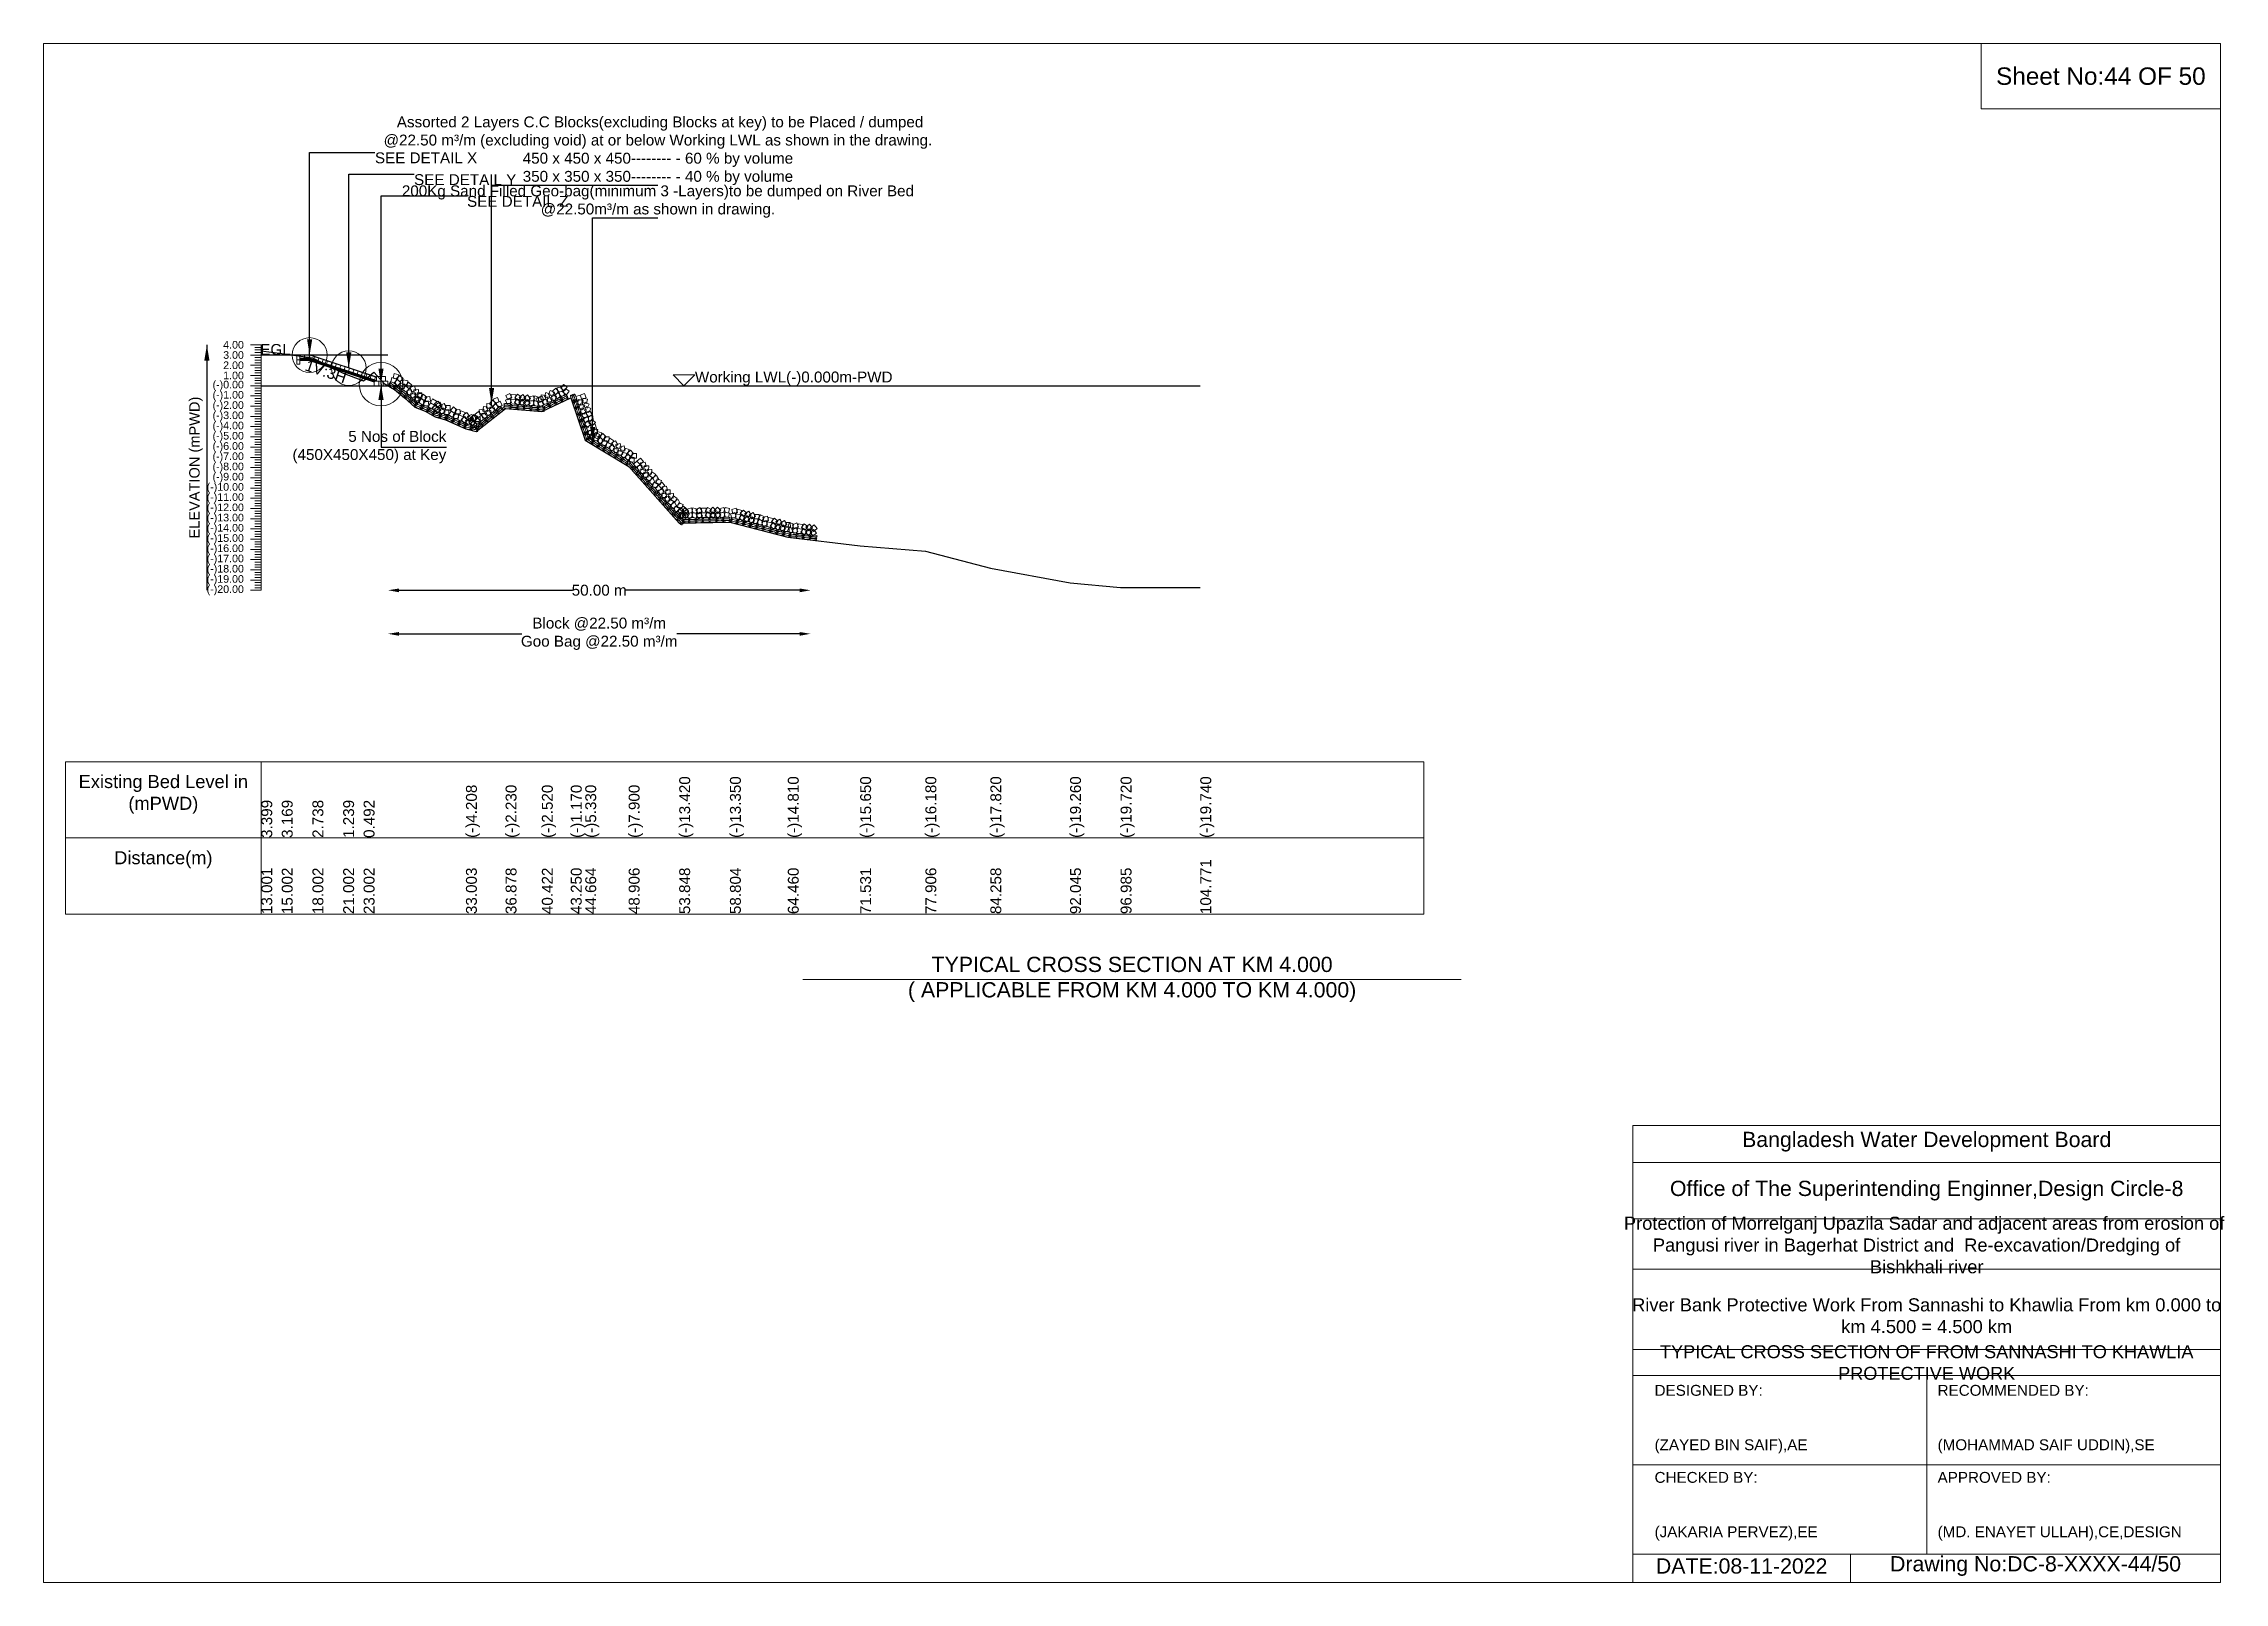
# Model space of a CAD drawing. Header units: inches. Extents: x 89000 to 845017, y -7071 to 0.
# Drawn here: x 745000 to 755017, y -7071 to 0 of the extents above; entities that cross this region are included whole.
import ezdxf

# ---------------------------------------------------------------- set-up
doc = ezdxf.new("R2010")
doc.units = ezdxf.units.IN
doc.header["$LTSCALE"] = 7
doc.header["$MEASUREMENT"] = 0
doc.header["$PDMODE"] = 3
for name, color, linetype, lineweight in [('Cross section Data Border', 7, 'Continuous', 9), ('Cross Section Labels', 7, 'Continuous', 9), ('Existing_Bed_Level for Xsection', 7, 'Continuous', 25), ('Long Section Labels', 7, 'Continuous', 9)]:
    doc.layers.add(name, color=color, linetype=linetype, lineweight=lineweight)
doc.styles.get("Standard").update_dxf_attribs({"font": 'arial.ttf'})
doc.dimstyles.new('Appron Lebeling Style', dxfattribs={"dimtxt": 50, "dimasz": 50, "dimexe": 0.18, "dimexo": 0.0625, "dimgap": 0.09, "dimtad": 0, "dimtih": 1, "dimtoh": 1, "dimdec": 4, "dimzin": 0, "dimdsep": 46, "dimtxsty": 'Standard', "dimcen": 0.09, "dimse1": 1, "dimse2": 1, "dimadec": 0, "dimazin": 0, "dimtfac": 1, "dimtdec": 4, "dimtofl": 0, "dimtmove": 0, "dimatfit": 3, "dimfxl": 1, "dimtolj": 1, "dimtzin": 0, "dimarcsym": 0})
doc.dimstyles.get("Standard").update_dxf_attribs({"dimtxt": 0.18, "dimasz": 0.18, "dimexe": 0.18, "dimexo": 0.0625, "dimgap": 0.09, "dimtad": 0, "dimtih": 1, "dimtoh": 1, "dimdec": 4, "dimzin": 0, "dimdsep": 46, "dimtxsty": 'Standard', "dimcen": 0.09, "dimadec": 0, "dimazin": 0, "dimtfac": 1, "dimtdec": 4, "dimtofl": 0, "dimtmove": 0, "dimatfit": 3, "dimfxl": 1, "dimtolj": 1, "dimtzin": 0, "dimarcsym": 0})

msp = doc.modelspace()

# ---------------------------------------------------------------- texts
at = {"layer": 'Cross section Data Border', "char_height": 60, "width": 800, "attachment_point": 5}
for s, insert in [('Existing Bed Level in (mPWD)', (745550, -3450)), ('Distance(m)', (745550, -3750))]:
    msp.add_mtext(s, dxfattribs=dict(at, insert=insert))
at = {"layer": 'Cross Section Labels'}
for s, insert, char_height, attachment_point in [('Sheet No:44 OF 50', (754450, -150), 80, 5), (' Assorted 2 Layers C.C Blocks(excluding Blocks at key) to be Placed / dumped^J@22.50 m³/m (excluding void) at or below Working LWL as shown in the drawing.^J450 x 450 x 450-------- - 60 % by volume^J350 x 350 x 350-------- - 40 % by volume', (747821.90294, -650), 50, 8), ('SEE DETAIL X', (746521.98755, -500), 50, 1), ('SEE DETAIL Y', (746701.76255, -600), 50, 1), ('200Kg Sand Filled Geo-bag(minimum 3 -Layers)to be dumped on River Bed^J@22.50m³/m as shown in drawing.', (747821.90294, -800), 50, 8), ('SEE DETAIL Z', (746944.98755, -700), 50, 1), ('EGL', (746135.09944, -1431.22), 50, 9), ('Working LWL(-)0.000m-PWD', (747991.53755, -1572.22), 50, 7), ('5 Nos of Block ^J(450X450X450) at Key', (746849.81255, -1854.22), 50, 6), ('TYPICAL CROSS SECTION AT KM 4.000^J( APPLICABLE FROM KM 4.000 TO KM 4.000)', (750000, -4300), 70, 5), ('Bangladesh Water Development Board', (753650, -5046), 70, 5), ('Office of The Superintending Enginner,Design Circle-8', (753650, -5271), 70, 5)]:
    msp.add_mtext(s, dxfattribs=dict(at, insert=insert, char_height=char_height, attachment_point=attachment_point))
at = {"layer": 'Cross Section Labels', "insert": (746304.4437, -1483.47656), "char_height": 50, "attachment_point": 2, "rotation": 341.565051177}
msp.add_mtext('1V:3H', dxfattribs=at)
at = {"layer": 'Cross Section Labels'}
for s, insert, char_height, width, attachment_point in [('Protection of Morrelganj Upazila Sadar and adjacent areas from erosion of  Pangusi river in Bagerhat District and  Re-excavation/Dredging of     Bishkhali river', (753650, -5521), 60, 2800, 5), ('River Bank Protective Work From Sannashi to Khawlia From km 0.000 to km 4.500 = 4.500 km', (753650, -5846), 60, 2700, 5), ('TYPICAL CROSS SECTION OF FROM SANNASHI TO KHAWLIA PROTECTIVE WORK', (753650, -6061), 59.5765532, 2800, 5), ('DESIGNED BY:^J^J^J(ZAYED BIN SAIF),AE', (752400, -6321), 50, 1400, 4), ('RECOMMENDED BY:^J^J^J(MOHAMMAD SAIF UDDIN),SE', (753700, -6321), 50, 1400, 4), ('CHECKED BY:^J^J^J(JAKARIA PERVEZ),EE', (752400, -6721), 50, 1400, 4), ('APPROVED BY:^J^J^J(MD. ENAYET ULLAH),CE,DESIGN', (753700, -6721), 50, 1400, 4), ('DATE:08-11-2022', (752800, -6996), 70, 1400, 5), ('Drawing No:DC-8-XXXX-44/50', (754150, -6996), 70, 2200, 5)]:
    msp.add_mtext(s, dxfattribs=dict(at, insert=insert, char_height=char_height, width=width, attachment_point=attachment_point))
at = {"layer": 'Long Section Labels', "char_height": 35, "attachment_point": 6}
for s, insert in [('4.00', (745920, -1384.22)), ('3.00', (745920, -1431.22)), ('2.00', (745920, -1478.22)), ('(-)0.00', (745920, -1572.22)), ('(-)1.00', (745920, -1619.22)), ('1.00', (745920, -1525.22)), ('(-)2.00', (745920, -1666.22)), ('(-)3.00', (745920, -1713.22)), ('(-)4.00', (745920, -1760.22)), ('(-)5.00', (745920, -1807.22)), ('(-)6.00', (745920, -1854.22)), ('(-)7.00', (745920, -1901.22)), ('(-)8.00', (745920, -1948.22)), ('(-)9.00', (745920, -1995.22)), ('(-)10.00', (745920, -2042.22)), ('(-)11.00', (745920, -2089.22)), ('(-)12.00', (745920, -2136.22)), ('(-)13.00', (745920, -2183.22)), ('(-)14.00', (745920, -2230.22)), ('(-)15.00', (745920, -2277.22)), ('(-)16.00', (745920, -2324.22)), ('(-)17.00', (745920, -2371.22)), ('(-)18.00', (745920, -2418.22)), ('(-)19.00', (745920, -2465.22)), ('(-)20.00', (745920, -2512.22))]:
    msp.add_mtext(s, dxfattribs=dict(at, insert=insert))
at = {"layer": 'Long Section Labels', "rotation": 90}
for s, insert, char_height, attachment_point in [('ELEVATION (mPWD)', (745700, -1948.22), 48, 5), ('(-)13.420', (747919.79739, -3650), 50, 1), ('(-)13.350', (748152.72547, -3650), 50, 1), ('(-)14.810', (748418.57118, -3650), 50, 1), ('(-)15.650', (748750.8842, -3650), 50, 1), ('(-)16.180', (749050.49138, -3650), 50, 1), ('(-)17.820', (749349.05912, -3650), 50, 1), ('(-)19.260', (749715.05672, -3650), 50, 1), ('(-)19.720', (749947.24387, -3650), 50, 1), ('(-)19.740', (750313.19208, -3650), 50, 1), ('3.399', (746000, -3650), 50, 1), ('3.169', (746094.00291, -3650), 50, 1), ('2.738', (746235.02365, -3650), 50, 1), ('1.239', (746376.04439, -3650), 50, 1), ('0.492', (746470.04731, -3650), 50, 1), ('(-)4.208', (746940.09462, -3650), 50, 1), ('(-)2.230', (747122.18616, -3650), 50, 1), ('(-)2.520', (747288.77801, -3650), 50, 1), ('(-)1.170', (747421.68542, -3650), 50, 1), ('(-)5.330', (747488.14049, -3650), 50, 1), ('(-)7.900', (747687.51019, -3650), 50, 1), ('13.001', (746000, -4000), 50, 1), ('15.002', (746094.00291, -4000), 50, 1), ('18.002', (746235.02365, -4000), 50, 1), ('21.002', (746376.04439, -4000), 50, 1), ('23.002', (746470.04731, -4000), 50, 1), ('33.003', (746940.09462, -4000), 50, 1), ('36.878', (747122.18616, -4000), 50, 1), ('40.422', (747288.77801, -4000), 50, 1), ('43.250', (747421.68542, -4000), 50, 1), ('44.664', (747488.14049, -4000), 50, 1), ('48.906', (747687.51019, -4000), 50, 1), ('53.848', (747919.79739, -4000), 50, 1), ('58.804', (748152.72547, -4000), 50, 1), ('64.460', (748418.57118, -4000), 50, 1), ('71.531', (748750.8842, -4000), 50, 1), ('77.906', (749050.49138, -4000), 50, 1), ('84.258', (749349.05912, -4000), 50, 1), ('92.045', (749715.05672, -4000), 50, 1), ('96.985', (749947.24387, -4000), 50, 1), ('104.771', (750313.19208, -4000), 50, 1)]:
    msp.add_mtext(s, dxfattribs=dict(at, insert=insert, char_height=char_height, attachment_point=attachment_point))

# ---------------------------------------------------------------- blocks, each defined once
blk = doc.blocks.new('*D343')
at = {"layer": 'Cross Section Labels', "color": 0, "lineweight": -2, "transparency": 16777216}
for p, q in [((746632, -2512), (747430, -2512)), ((748473, -2512), (747675, -2512))]:
    blk.add_line(p, q, dxfattribs=at)
at = {"layer": 'Cross Section Labels', "color": 0, "transparency": 16777216}
for points in [[(746632, -2504), (746632, -2521), (746582, -2512)], [(748473, -2504), (748473, -2521), (748523, -2512)]]:
    blk.add_solid(points, dxfattribs=at)
at = {"layer": 'Defpoints', "color": 0, "transparency": 16777216}
for p in [(746582, -1572), (748523, -2281), (748523, -2512)]:
    blk.add_point(p, dxfattribs=at)
at = {"layer": 'Cross Section Labels', "color": 0, "transparency": 16777216, "insert": (747552, -2512), "char_height": 50, "attachment_point": 5}
blk.add_mtext('\\A1;50.00 m', dxfattribs=at)
blk = doc.blocks.new('*D344')
at = {"layer": 'Cross Section Labels', "color": 0, "lineweight": -2, "transparency": 16777216}
for p, q in [((746632, -2712), (747197, -2712)), ((748473, -2712), (747908, -2712))]:
    blk.add_line(p, q, dxfattribs=at)
at = {"layer": 'Cross Section Labels', "color": 0, "transparency": 16777216}
for points in [[(746632, -2704), (746632, -2721), (746582, -2712)], [(748473, -2704), (748473, -2721), (748523, -2712)]]:
    blk.add_solid(points, dxfattribs=at)
at = {"layer": 'Defpoints', "color": 0, "transparency": 16777216}
for p in [(746582, -1572), (748523, -2281), (748523, -2712)]:
    blk.add_point(p, dxfattribs=at)
at = {"layer": 'Cross Section Labels', "color": 0, "transparency": 16777216, "insert": (747552, -2712), "char_height": 50, "attachment_point": 5}
blk.add_mtext('\\A1;Block @22.50 m³/m ^JGoo Bag @22.50 m³/m ', dxfattribs=at)

# ---------------------------------------------------------------- dimensions: what is measured, and where the dimension line sits
at = {"layer": 'Cross Section Labels'}
for base, text, picture, middle in [((748523.08204, -2512.22), '50.00 m', '*D343', (747552.3098, -2512.22)), ((748523.08204, -2712.22), 'Block @22.50 m³/m ^JGoo Bag @22.50 m³/m ', '*D344', (747552.3098, -2712.22))]:
    dim = msp.add_linear_dim(base=base, p1=(746581.53755, -1572.22), p2=(748523.08204, -2280.70627), text=text, dimstyle='Appron Lebeling Style', dxfattribs=at)
    dim.commit()
    dim.dimension.update_dxf_attribs({"geometry": picture, "text_midpoint": middle})

# ---------------------------------------------------------------- linework, layer by layer
at = {"layer": 'Cross section Data Border'}
msp.add_lwpolyline([(745100, -3300), (751339.9133, -3300), (751339.9133, -4000), (745100, -4000)], close=True, dxfattribs=at)
for points in [[(746000, -3300), (746000, -4000)], [(745100, -3650), (751339.9133, -3650)]]:
    msp.add_lwpolyline(points, dxfattribs=at)
at = {"layer": 'Cross Section Labels'}
for points in [[(745000, 0), (755000, 0), (755000, -7071), (745000, -7071)], [(753900, 0), (755000, 0), (755000, -300), (753900, -300)], [(747941.53755, -1572.22), (747991.53755, -1522.22), (747891.53755, -1522.22)]]:
    msp.add_lwpolyline(points, close=True, dxfattribs=at)
for points in [[(748488, -4300), (750000, -4300), (751512, -4300)], [(752300, -7071), (752300, -4971), (755000, -4971)], [(752300, -5141), (755000, -5141)], [(752300, -5401), (755000, -5401)], [(752300, -5631), (755000, -5631)], [(752300, -6001), (755000, -6001)], [(752300, -6121), (755000, -6121)], [(753650, -6121), (753650, -6941)], [(752300, -6531), (755000, -6531)], [(752300, -6941), (755000, -6941)], [(753300, -6941), (753300, -7071)]]:
    msp.add_lwpolyline(points, dxfattribs=at)
for centre, radius in [((746221.98755, -1431.22), 80), ((746401.76255, -1491.145), 80), ((746549.81255, -1565.17), 100)]:
    msp.add_circle(centre, radius, dxfattribs=at)
at = {"layer": 'Existing_Bed_Level for Xsection'}
for points in [[(746000, -1412.467), (746094.00291, -1423.277), (746235.02365, -1443.534), (746376.04439, -1513.987), (746470.04731, -1549.096), (746517.06513, -1510.368), (746564.05022, -1562.256), (746611.06805, -1589.046), (746658.05314, -1627.116), (746705.07096, -1670.356), (746752.08879, -1688.686), (746799.07388, -1715.006), (746846.0917, -1728.166), (746940.09462, -1769.996), (746987.11244, -1783.156), (747122.18616, -1677.03), (747288.77801, -1690.66), (747421.68542, -1627.21), (747488.14049, -1822.73), (747687.51019, -1943.52), (747919.79739, -2202.96), (748152.72547, -2199.67), (748418.57118, -2268.29), (748750.8842, -2307.77), (749050.49138, -2332.68), (749349.05912, -2409.76), (749715.05672, -2477.44), (749947.24387, -2499.06), (750313.19208, -2500)], [(746581.53755, -1431.22), (746000, -1431.22)], [(746528.66255, -1533.445), (746224.15825, -1431.94357), (746221.98755, -1431.22), (746219.69944, -1431.22), (746177.39944, -1431.22)], [(746177.39944, -1445.32), (746219.69944, -1445.32), (746528.66255, -1548.30771)], [(746177.39944, -1450.02), (746218.93673, -1450.02), (746522.08673, -1551.07)], [(746177.39944, -1454.72), (746218.17403, -1454.72), (746518.08755, -1554.69118)], [(746000, -1572.22), (750313.19208, -1572.22)]]:
    msp.add_lwpolyline(points, dxfattribs=at)
at = {"layer": 'Long Section Labels'}
for points in [[(746000, -1384.22), (745950, -1384.22)], [(746000, -1395.97), (745970, -1395.97)], [(746000, -2512.22), (746000, -2465.22), (746000, -2418.22), (746000, -2371.22), (746000, -2324.22), (746000, -2277.22), (746000, -2230.22), (746000, -2183.22), (746000, -2136.22), (746000, -2089.22), (746000, -2042.22), (746000, -1995.22), (746000, -1948.22), (746000, -1901.22), (746000, -1854.22), (746000, -1807.22), (746000, -1760.22), (746000, -1713.22), (746000, -1666.22), (746000, -1619.22), (746000, -1572.22), (746000, -1525.22), (746000, -1478.22), (746000, -1431.22), (746000, -1384.22)], [(746000, -1431.22), (745950, -1431.22)], [(746000, -1478.22), (745950, -1478.22)], [(746000, -1407.72), (745970, -1407.72)], [(746000, -1419.47), (745970, -1419.47)], [(746000, -1442.97), (745970, -1442.97)], [(746000, -1454.72), (745970, -1454.72)], [(746000, -1466.47), (745970, -1466.47)], [(746000, -1489.97), (745970, -1489.97)], [(746000, -1501.72), (745970, -1501.72)], [(746000, -1525.22), (745950, -1525.22)], [(746000, -1572.22), (745950, -1572.22)], [(746000, -1513.47), (745970, -1513.47)], [(746000, -1536.97), (745970, -1536.97)], [(746000, -1548.72), (745970, -1548.72)], [(746000, -1560.47), (745970, -1560.47)], [(746000, -1583.97), (745970, -1583.97)], [(746000, -1595.72), (745970, -1595.72)], [(746000, -1619.22), (745950, -1619.22)], [(746000, -1666.22), (745950, -1666.22)], [(746000, -1607.47), (745970, -1607.47)], [(746000, -1630.97), (745970, -1630.97)], [(746000, -1642.72), (745970, -1642.72)], [(746000, -1654.47), (745970, -1654.47)], [(746000, -1677.97), (745970, -1677.97)], [(746000, -1689.72), (745970, -1689.72)], [(746000, -1701.47), (745970, -1701.47)], [(746000, -1713.22), (745950, -1713.22)], [(746000, -1760.22), (745950, -1760.22)], [(746000, -1724.97), (745970, -1724.97)], [(746000, -1736.72), (745970, -1736.72)], [(746000, -1748.47), (745970, -1748.47)], [(746000, -1771.97), (745970, -1771.97)], [(746000, -1783.72), (745970, -1783.72)], [(746000, -1795.47), (745970, -1795.47)], [(746000, -1807.22), (745950, -1807.22)], [(746000, -1854.22), (745950, -1854.22)], [(746000, -1901.22), (745950, -1901.22)], [(746000, -1818.97), (745970, -1818.97)], [(746000, -1830.72), (745970, -1830.72)], [(746000, -1842.47), (745970, -1842.47)], [(746000, -1865.97), (745970, -1865.97)], [(746000, -1877.72), (745970, -1877.72)], [(746000, -1889.47), (745970, -1889.47)], [(746000, -1948.22), (745950, -1948.22)], [(746000, -1995.22), (745950, -1995.22)], [(746000, -1912.97), (745970, -1912.97)], [(746000, -1924.72), (745970, -1924.72)], [(746000, -1936.47), (745970, -1936.47)], [(746000, -1959.97), (745970, -1959.97)], [(746000, -1971.72), (745970, -1971.72)], [(746000, -1983.47), (745970, -1983.47)], [(746000, -2042.22), (745950, -2042.22)], [(746000, -2089.22), (745950, -2089.22)], [(746000, -2006.97), (745970, -2006.97)], [(746000, -2018.72), (745970, -2018.72)], [(746000, -2030.47), (745970, -2030.47)], [(746000, -2053.97), (745970, -2053.97)], [(746000, -2065.72), (745970, -2065.72)], [(746000, -2077.47), (745970, -2077.47)], [(746000, -2100.97), (745970, -2100.97)], [(746000, -2136.22), (745950, -2136.22)], [(746000, -2183.22), (745950, -2183.22)], [(746000, -2112.72), (745970, -2112.72)], [(746000, -2124.47), (745970, -2124.47)], [(746000, -2147.97), (745970, -2147.97)], [(746000, -2159.72), (745970, -2159.72)], [(746000, -2171.47), (745970, -2171.47)], [(746000, -2194.97), (745970, -2194.97)], [(746000, -2230.22), (745950, -2230.22)], [(746000, -2277.22), (745950, -2277.22)], [(746000, -2206.72), (745970, -2206.72)], [(746000, -2218.47), (745970, -2218.47)], [(746000, -2241.97), (745970, -2241.97)], [(746000, -2253.72), (745970, -2253.72)], [(746000, -2265.47), (745970, -2265.47)], [(746000, -2288.97), (745970, -2288.97)], [(746000, -2300.72), (745970, -2300.72)], [(746000, -2324.22), (745950, -2324.22)], [(746000, -2371.22), (745950, -2371.22)], [(746000, -2312.47), (745970, -2312.47)], [(746000, -2335.97), (745970, -2335.97)], [(746000, -2347.72), (745970, -2347.72)], [(746000, -2359.47), (745970, -2359.47)], [(746000, -2382.97), (745970, -2382.97)], [(746000, -2394.72), (745970, -2394.72)], [(746000, -2418.22), (745950, -2418.22)], [(746000, -2465.22), (745950, -2465.22)], [(746000, -2406.47), (745970, -2406.47)], [(746000, -2429.97), (745970, -2429.97)], [(746000, -2441.72), (745970, -2441.72)], [(746000, -2453.47), (745970, -2453.47)], [(746000, -2476.97), (745970, -2476.97)], [(746000, -2488.72), (745970, -2488.72)], [(746000, -2500.47), (745970, -2500.47)], [(746000, -2512.22), (745950, -2512.22)]]:
    msp.add_lwpolyline(points, dxfattribs=at)
for points in [[(746177.39944, -1431.22), (746163.29944, -1431.22), (746163.29944, -1452.37), (746177.39944, -1452.37)], [(746177.39944, -1452.37), (746163.29944, -1452.37), (746163.29944, -1473.52), (746177.39944, -1473.52)], [(746198.54944, -1431.22), (746177.39944, -1431.22), (746177.39944, -1445.32), (746198.54944, -1445.32)], [(746219.69944, -1431.22), (746198.54944, -1431.22), (746198.54944, -1445.32), (746219.69944, -1445.32)], [(746244.2229, -1438.63178), (746224.15825, -1431.94357), (746219.69944, -1445.32), (746239.76409, -1452.00822)], [(746264.28755, -1445.32), (746244.2229, -1438.63178), (746239.76409, -1452.00822), (746259.82874, -1458.69643)], [(746284.35221, -1452.00822), (746264.28755, -1445.32), (746259.82874, -1458.69643), (746279.89339, -1465.38465)], [(746304.41686, -1458.69643), (746284.35221, -1452.00822), (746279.89339, -1465.38465), (746299.95805, -1472.07287)], [(746324.48151, -1465.38465), (746304.41686, -1458.69643), (746299.95805, -1472.07287), (746320.0227, -1478.76109)], [(746344.54616, -1472.07287), (746324.48151, -1465.38465), (746320.0227, -1478.76109), (746340.08735, -1485.4493)], [(746364.61081, -1478.76109), (746344.54616, -1472.07287), (746340.08735, -1485.4493), (746360.152, -1492.13752)], [(746384.67546, -1485.4493), (746364.61081, -1478.76109), (746360.152, -1492.13752), (746380.21665, -1498.82574)], [(746404.74012, -1492.13752), (746384.67546, -1485.4493), (746380.21665, -1498.82574), (746400.2813, -1505.51396)], [(746424.80477, -1498.82574), (746404.74012, -1492.13752), (746400.2813, -1505.51396), (746420.34596, -1512.20217)], [(746444.86942, -1505.51396), (746424.80477, -1498.82574), (746420.34596, -1512.20217), (746440.41061, -1518.89039)], [(746464.93407, -1512.20217), (746444.86942, -1505.51396), (746440.41061, -1518.89039), (746460.47526, -1525.57861)], [(746484.99872, -1518.89039), (746464.93407, -1512.20217), (746460.47526, -1525.57861), (746480.53991, -1532.26682)], [(746505.06337, -1525.57861), (746484.99872, -1518.89039), (746480.53991, -1532.26682), (746500.60456, -1538.95504)], [(746525.12803, -1532.26682), (746505.06337, -1525.57861), (746500.60456, -1538.95504), (746520.66922, -1545.64326)], [(746539.23755, -1551.07), (746518.08755, -1551.07), (746518.08755, -1572.22), (746539.23755, -1572.22)], [(746549.81255, -1529.92), (746528.66255, -1529.92), (746528.66255, -1551.07), (746549.81255, -1551.07)], [(746560.38755, -1551.07), (746539.23755, -1551.07), (746539.23755, -1572.22), (746560.38755, -1572.22)], [(746570.96255, -1529.92), (746549.81255, -1529.92), (746549.81255, -1551.07), (746570.96255, -1551.07)], [(746581.53755, -1551.07), (746560.38755, -1551.07), (746560.38755, -1572.22), (746581.53755, -1572.22)], [(746620.735, -1539.88671), (746600.27376, -1534.53319), (746594.92024, -1554.99443), (746615.38148, -1560.34795)], [(746631.20555, -1521.51036), (746610.74431, -1516.15685), (746605.39079, -1536.61809), (746625.85203, -1541.9716)], [(746641.15905, -1557.82897), (746626.12182, -1542.95604), (746611.24889, -1557.99327), (746626.28611, -1572.8662)], [(746651.6296, -1539.45263), (746636.59237, -1524.57969), (746621.71943, -1539.61692), (746636.75666, -1554.48985)], [(746659.59724, -1565.31625), (746638.71057, -1561.98918), (746635.38351, -1582.87586), (746656.27018, -1586.20292)], [(746672.91206, -1548.88341), (746652.02539, -1545.55635), (746648.69833, -1566.44302), (746669.585, -1569.77009)], [(746678.79704, -1585.85187), (746662.3642, -1572.53705), (746649.04938, -1588.96988), (746665.48222, -1602.2847)], [(746692.11186, -1569.41903), (746675.67902, -1556.10421), (746662.3642, -1572.53705), (746678.79704, -1585.85187)], [(746695.22058, -1609.09424), (746688.88492, -1588.91549), (746668.70617, -1595.25115), (746675.04183, -1615.4299)], [(746709.53739, -1593.5266), (746703.20173, -1573.34785), (746683.02298, -1579.68351), (746689.35864, -1599.86226)], [(746721.97572, -1589.9179), (746700.84387, -1590.79396), (746701.71994, -1611.92581), (746722.85178, -1611.04975)], [(747346.50293, -1601.37926), (747326.56082, -1594.33408), (747319.51564, -1614.27619), (747339.45775, -1621.32138)], [(747353.26105, -1583.80597), (747337.18597, -1597.55058), (747350.93058, -1613.62566), (747367.00566, -1599.88105)], [(747379.65133, -1577.27762), (747358.85605, -1581.13492), (747362.71335, -1601.9302), (747383.50863, -1598.0729)], [(747388.76324, -1596.36415), (747367.96796, -1600.22145), (747371.82526, -1621.01673), (747392.62054, -1617.15943)], [(747387.5472, -1565.78643), (747375.5633, -1583.21367), (747392.99054, -1595.19757), (747404.97444, -1577.77033)], [(747396.65911, -1584.87296), (747384.67521, -1602.3002), (747402.10245, -1614.2841), (747414.08635, -1596.85686)], [(746707.65892, -1605.48555), (746686.52707, -1606.36161), (746687.40313, -1627.49346), (746708.53498, -1626.61739)], [(746724.11069, -1640.92543), (746723.2178, -1619.79429), (746702.08665, -1620.68718), (746702.97954, -1641.81833)], [(746729.55543, -1628.92127), (746708.53262, -1626.60518), (746706.21654, -1647.62798), (746727.23934, -1649.94407)], [(746737.23765, -1609.21579), (746716.21485, -1606.8997), (746713.89876, -1627.9225), (746734.92156, -1630.23859)], [(746738.42749, -1625.35779), (746737.5346, -1604.22664), (746716.40346, -1605.11954), (746717.29635, -1626.25068)], [(746752.37508, -1643.69726), (746735.33187, -1631.17323), (746722.80784, -1648.21644), (746739.85105, -1660.74047)], [(746760.05731, -1623.99178), (746743.01409, -1611.46775), (746730.49006, -1628.51096), (746747.53328, -1641.03499)], [(746766.15757, -1641.59123), (746745.2491, -1644.77845), (746748.43632, -1665.68692), (746769.34479, -1662.4997)], [(746773.83979, -1621.88575), (746752.93132, -1625.07297), (746756.11854, -1645.98144), (746777.02701, -1642.79422)], [(746794.94541, -1660.97629), (746776.4933, -1650.63984), (746766.15684, -1669.09194), (746784.60895, -1679.4284)], [(746805.28186, -1642.52419), (746786.82976, -1632.18773), (746776.4933, -1650.63984), (746794.94541, -1660.97629)], [(746813.50016, -1679.04486), (746802.67751, -1660.87365), (746784.5063, -1671.69629), (746795.32895, -1689.8675)], [(746823.83661, -1660.59275), (746813.01397, -1642.42154), (746794.84276, -1653.24419), (746805.6654, -1671.4154)], [(746814.0758, -1667.80225), (746795.63887, -1678.16575), (746806.00237, -1696.60268), (746824.4393, -1686.23918)], [(746819.77646, -1647.435), (746801.33953, -1657.7985), (746811.70303, -1676.23543), (746830.13996, -1665.87193)], [(746844.80976, -1691.92838), (746834.43158, -1673.49971), (746816.00291, -1683.87789), (746826.38108, -1702.30656)], [(746850.51042, -1671.56113), (746840.13225, -1653.13246), (746821.70357, -1663.51064), (746832.08175, -1681.93931)], [(746861.46333, -1683.14481), (746840.31458, -1682.91406), (746840.08384, -1704.0628), (746861.23258, -1704.29355)], [(746867.16399, -1662.77756), (746846.01525, -1662.54681), (746845.7845, -1683.69555), (746866.93325, -1683.9263)], [(746889.94072, -1701.68567), (746873.50406, -1688.37558), (746860.19396, -1704.81224), (746876.63062, -1718.12233)], [(746898.53929, -1682.36245), (746882.10263, -1669.05235), (746868.79253, -1685.48901), (746885.22919, -1698.79911)], [(746903.80685, -1700.2288), (746882.77184, -1702.43124), (746884.97428, -1723.46625), (746906.00929, -1721.26381)], [(746912.40542, -1680.90557), (746891.37041, -1683.10801), (746893.57285, -1704.14302), (746914.60786, -1701.94058)], [(746936.27326, -1695.76054), (746916.95003, -1687.16197), (746908.35147, -1706.4852), (746927.67469, -1715.08377)], [(746956.40864, -1712.04913), (746943.96328, -1694.94838), (746926.86254, -1707.39375), (746939.3079, -1724.49449)], [(746997.71662, -1690.54658), (746981.08579, -1703.61325), (746994.15246, -1720.24408), (747010.78329, -1707.17741)], [(747021.52591, -1680.35494), (747000.59165, -1683.36812), (747003.60484, -1704.30238), (747024.5391, -1701.28919)], [(747034.59258, -1696.98577), (747013.65832, -1699.99896), (747016.67151, -1720.93322), (747037.60577, -1717.92003)], [(747019.96136, -1667.49853), (747017.43276, -1688.49684), (747038.43106, -1691.02544), (747040.95966, -1670.02714)], [(747033.02803, -1684.12937), (747030.49943, -1705.12767), (747051.49773, -1707.65627), (747054.02633, -1686.65797)], [(747057.58314, -1656.9511), (747036.58283, -1654.43922), (747034.07095, -1675.43953), (747055.07125, -1677.95141)], [(747070.64981, -1673.58194), (747049.6495, -1671.07005), (747047.13762, -1692.07036), (747068.13793, -1694.58225)], [(747060.33312, -1638.32504), (747047.65427, -1655.2534), (747064.58263, -1667.93225), (747077.26148, -1651.00389)], [(747073.39979, -1654.95588), (747060.72094, -1671.88423), (747077.6493, -1684.56308), (747090.32815, -1667.63473)], [(747084.65599, -1626.18153), (747065.20827, -1634.49469), (747073.52142, -1653.94241), (747092.96915, -1645.62926)], [(747097.72266, -1642.81237), (747078.27494, -1651.12553), (747086.5881, -1670.57325), (747106.03582, -1662.26009)], [(747140.11416, -1629.34472), (747120.99098, -1638.37946), (747130.02572, -1657.50264), (747149.1489, -1648.4679)], [(747141.83883, -1608.26516), (747122.71564, -1617.29989), (747131.75038, -1636.42307), (747150.87356, -1627.38834)], [(747167.55162, -1635.47089), (747146.47205, -1633.74623), (747144.74739, -1654.82579), (747165.82696, -1656.55045)], [(747169.27628, -1614.39132), (747148.19671, -1612.66666), (747146.47205, -1633.74623), (747167.55162, -1635.47089)], [(747191.94071, -1644.18433), (747174.5404, -1632.16136), (747162.51743, -1649.56167), (747179.91774, -1661.58464)], [(747193.66537, -1623.10477), (747176.26506, -1611.0818), (747164.24209, -1628.48211), (747181.6424, -1640.50508)], [(747199.53409, -1633.69265), (747183.40362, -1647.37221), (747197.08318, -1663.50268), (747213.21365, -1649.82312)], [(747201.25875, -1612.61308), (747185.12828, -1626.29264), (747198.80784, -1642.42311), (747214.93831, -1628.74355)], [(747234.29419, -1651.53591), (747220.60178, -1635.41634), (747204.48221, -1649.10874), (747218.17461, -1665.22831)], [(747236.01885, -1630.45634), (747222.32644, -1614.33677), (747206.20687, -1628.02917), (747219.89927, -1644.14875)], [(747248.97418, -1639.74649), (747228.16727, -1643.54057), (747231.96134, -1664.34748), (747252.76825, -1660.5534)], [(747250.69884, -1618.66693), (747229.89193, -1622.461), (747233.68601, -1643.26791), (747254.49292, -1639.47384)], [(747275.06691, -1647.37774), (747255.15342, -1640.25206), (747248.02774, -1660.16555), (747267.94123, -1667.29123)], [(747276.79158, -1626.29818), (747256.87808, -1619.17249), (747249.7524, -1639.08599), (747269.66589, -1646.21167)], [(747280.73701, -1621.06424), (747261.65048, -1630.17615), (747270.76239, -1649.26268), (747289.84891, -1640.15077)], [(747287.67112, -1641.41735), (747268.54793, -1650.45208), (747277.58267, -1669.57526), (747296.70585, -1660.54053)], [(747289.39578, -1620.33778), (747270.2726, -1629.37252), (747279.30733, -1648.4957), (747298.43051, -1639.46097)], [(747289.84891, -1640.15077), (747270.76239, -1649.26268), (747279.87429, -1668.3492), (747298.96082, -1659.2373)], [(747306.19915, -1616.32811), (747285.11279, -1614.68862), (747283.4733, -1635.77498), (747304.55966, -1637.41447)], [(747315.31106, -1635.41464), (747294.2247, -1633.77515), (747292.58521, -1654.86151), (747313.67157, -1656.501)], [(747307.48504, -1603.44086), (747300.42398, -1623.37736), (747320.36047, -1630.43842), (747327.42153, -1610.50192)], [(747316.59694, -1622.52739), (747309.53588, -1642.46389), (747329.47238, -1649.52495), (747336.53344, -1629.58845)], [(747355.61484, -1620.46579), (747335.67273, -1613.42061), (747328.62755, -1633.36272), (747348.56966, -1640.4079)], [(747362.37296, -1602.8925), (747346.29788, -1616.63711), (747360.04249, -1632.71219), (747376.11757, -1618.96758)], [(747471.968, -1634.94064), (747465.16175, -1614.91572), (747445.13683, -1621.72196), (747451.94307, -1641.74688)], [(747473.67967, -1660.78289), (747477.78532, -1640.03521), (747457.03765, -1635.92956), (747452.93199, -1656.67723)], [(747486.32658, -1663.57404), (747467.3578, -1654.21947), (747458.00323, -1673.18825), (747476.97201, -1682.54282)], [(747483.78954, -1702.56391), (747493.12899, -1683.58768), (747474.15277, -1674.24822), (747464.81331, -1693.22445)], [(747491.99292, -1628.13439), (747485.18667, -1608.10947), (747465.16175, -1614.91572), (747471.968, -1634.94064)], [(747500.44707, -1711.33996), (747488.68638, -1693.76132), (747471.10774, -1705.52201), (747482.86842, -1723.10065)], [(747493.70459, -1653.97664), (747497.81025, -1633.22896), (747477.06257, -1629.12331), (747472.95691, -1649.87098)], [(747506.3515, -1656.76779), (747487.38272, -1647.41322), (747478.02815, -1666.382), (747496.99693, -1675.73657)], [(747503.81446, -1695.75766), (747513.15392, -1676.78144), (747494.17769, -1667.44198), (747484.83824, -1686.4182)], [(747520.47199, -1704.53372), (747508.7113, -1686.95507), (747491.13266, -1698.71576), (747502.89335, -1716.29441)], [(746927.67469, -1715.08377), (746908.35147, -1706.4852), (746899.7529, -1725.80842), (746919.07612, -1734.40699)], [(746947.81007, -1731.37235), (746935.36471, -1714.27161), (746918.26397, -1726.71697), (746930.70933, -1743.81772)], [(746958.44579, -1723.98207), (746938.69909, -1731.55769), (746946.2747, -1751.3044), (746966.02141, -1743.72878)], [(746967.04436, -1704.65884), (746947.29765, -1712.23446), (746954.87327, -1731.98117), (746974.61998, -1724.40555)], [(746968.24016, -1717.64823), (746948.79244, -1725.96139), (746957.10559, -1745.40911), (746976.55332, -1737.09595)], [(746982.30158, -1745.93066), (746971.9234, -1727.50199), (746953.49473, -1737.88017), (746963.87291, -1756.30884)], [(746988.00225, -1725.56341), (746977.62407, -1707.13474), (746959.1954, -1717.51292), (746969.57358, -1735.94159)], [(746981.30683, -1734.27906), (746961.85911, -1742.59222), (746970.17226, -1762.03994), (746989.61999, -1753.72679)], [(746973.43089, -1704.70804), (746965.54975, -1724.33481), (746985.17652, -1732.21596), (746993.05766, -1712.58919)], [(746998.95515, -1737.14709), (746977.80641, -1736.91634), (746977.57566, -1758.06508), (746998.7244, -1758.29583)], [(746986.49757, -1721.33888), (746978.61642, -1740.96565), (746998.24319, -1748.84679), (747006.12434, -1729.22002)], [(747004.65582, -1716.77984), (746983.50708, -1716.54909), (746983.27633, -1737.69783), (747004.42507, -1737.92858)], [(747010.78329, -1707.17741), (746994.15246, -1720.24408), (747007.21913, -1736.87491), (747023.84996, -1723.80824)], [(747503.82951, -1738.3145), (747502.44224, -1717.21005), (747481.33779, -1718.59731), (747482.72505, -1739.70177)], [(747514.31339, -1747.50583), (747498.41489, -1733.55734), (747484.4664, -1749.45583), (747500.3649, -1763.40432)], [(747519.61173, -1775.11509), (747512.80548, -1755.09017), (747492.78056, -1761.89642), (747499.58681, -1781.92134)], [(747521.3234, -1800.95734), (747525.42906, -1780.20966), (747504.68138, -1776.10401), (747500.57573, -1796.85169)], [(747523.85443, -1731.50826), (747522.46717, -1710.4038), (747501.36271, -1711.79107), (747502.74998, -1732.89552)], [(747534.33831, -1740.69958), (747518.43982, -1726.75109), (747504.49133, -1742.64959), (747520.38982, -1756.59808)], [(747533.97031, -1803.74849), (747515.00153, -1794.39392), (747505.64697, -1813.3627), (747524.61574, -1822.71727)], [(747534.16194, -1810.21501), (747529.11235, -1789.67665), (747508.574, -1794.72623), (747513.62358, -1815.26459)], [(747539.63665, -1768.30884), (747532.8304, -1748.28392), (747512.80548, -1755.09017), (747519.61173, -1775.11509)], [(747545.12136, -1792.12596), (747540.07177, -1771.5876), (747519.53341, -1776.63719), (747524.583, -1797.17555)], [(747541.34832, -1794.15109), (747545.45398, -1773.40342), (747524.7063, -1769.29776), (747520.60065, -1790.04544)], [(747553.99523, -1796.94224), (747535.02646, -1787.58768), (747525.67189, -1806.55645), (747544.64067, -1815.91102)], [(747552.56226, -1806.22492), (747532.25189, -1800.32479), (747526.35177, -1820.63516), (747546.66214, -1826.53528)], [(747563.52168, -1788.13587), (747543.21131, -1782.23575), (747537.31119, -1802.54612), (747557.62156, -1808.44624)], [(747583.45739, -1806.61921), (747568.82428, -1791.3485), (747553.55357, -1805.98161), (747568.18668, -1821.25232)], [(747572.49797, -1824.70826), (747557.86486, -1809.43755), (747542.59415, -1824.07066), (747557.22726, -1839.34137)], [(747586.43725, -1825.00601), (747565.29224, -1824.54673), (747564.83297, -1845.69175), (747585.97798, -1846.15102)], [(747597.39667, -1806.91696), (747576.25166, -1806.45769), (747575.79239, -1827.6027), (747596.9374, -1828.06197)], [(747608.24839, -1842.74348), (747590.15934, -1831.78406), (747579.19993, -1849.87311), (747597.28897, -1860.83253)], [(747619.20781, -1824.65443), (747601.11876, -1813.69502), (747590.15934, -1831.78406), (747608.24839, -1842.74348)], [(747626.17647, -1861.43401), (747615.9795, -1842.90446), (747597.44995, -1853.10142), (747607.64691, -1871.63097)], [(747637.13588, -1843.34496), (747626.93892, -1824.81541), (747608.40937, -1835.01237), (747618.60633, -1853.54193)], [(747637.65683, -1855.43933), (747617.11445, -1860.47256), (747622.14768, -1881.01493), (747642.69006, -1875.9817)], [(747648.61624, -1837.35028), (747628.07387, -1842.38351), (747633.1071, -1862.92589), (747653.64947, -1857.89266)], [(747660.78527, -1886.93094), (747655.73569, -1866.39258), (747635.19733, -1871.44217), (747640.24692, -1891.98052)], [(747671.74469, -1868.84189), (747666.69511, -1848.30353), (747646.15675, -1853.35312), (747651.20633, -1873.89148)], [(747679.18559, -1882.94085), (747658.87522, -1877.04073), (747652.9751, -1897.35109), (747673.28547, -1903.25122)], [(747690.14501, -1864.8518), (747669.83464, -1858.95168), (747663.93452, -1879.26205), (747684.24489, -1885.16217)], [(747699.12131, -1901.42419), (747684.4882, -1886.15348), (747669.21749, -1900.78659), (747683.85059, -1916.0573)], [(747710.08072, -1883.33514), (747695.44762, -1868.06443), (747680.1769, -1882.69754), (747694.81001, -1897.96825)], [(747713.06059, -1901.72194), (747691.91557, -1901.26267), (747691.4563, -1922.40768), (747712.60131, -1922.86695)], [(747724.02, -1883.63289), (747702.87499, -1883.17362), (747702.41572, -1904.31863), (747723.56073, -1904.7779)], [(747739.82897, -1934.31285), (747725.72098, -1918.55573), (747709.96385, -1932.66372), (747724.07185, -1948.42085)], [(747755.5861, -1920.20486), (747741.4781, -1904.44773), (747725.72098, -1918.55573), (747739.82897, -1934.31285)], [(747751.529, -1957.41829), (747747.17729, -1936.72082), (747726.47982, -1941.07254), (747730.83153, -1961.77)], [(747764.25835, -1955.03111), (747743.14098, -1953.8566), (747741.96646, -1974.97396), (747763.08383, -1976.14848)], [(747767.28612, -1943.31029), (747762.93441, -1922.61283), (747742.23694, -1926.96454), (747746.58866, -1947.66201)], [(747777.2007, -1991.89766), (747778.3584, -1970.77937), (747757.24011, -1969.62166), (747756.0824, -1990.73996)], [(747780.01547, -1940.92312), (747758.89811, -1939.7486), (747757.72359, -1960.86596), (747778.84095, -1962.04048)], [(747795.96494, -1993.44549), (747778.2571, -1981.88024), (747766.69185, -1999.58808), (747784.3997, -2011.15333)], [(747792.95782, -1977.78966), (747794.11552, -1956.67137), (747772.99723, -1955.51367), (747771.83953, -1976.63196)], [(747809.64579, -2016.93806), (747800.10054, -1998.06451), (747781.22699, -2007.60976), (747790.77224, -2026.48331)], [(747811.72206, -1979.33749), (747794.01422, -1967.77225), (747782.44898, -1985.48009), (747800.15682, -1997.04533)], [(747825.40291, -2002.83006), (747815.85767, -1983.95652), (747796.98412, -1993.50176), (747806.52937, -2012.37531)], [(747838.64981, -2007.17884), (747818.55732, -2000.57474), (747811.95321, -2020.66723), (747832.04571, -2027.27134)], [(747822.89269, -2021.28684), (747802.80019, -2014.68273), (747796.19609, -2034.77523), (747816.28858, -2041.37933)], [(747838.58494, -2044.61272), (747824.47695, -2028.8556), (747808.71982, -2042.96359), (747822.82782, -2058.72072)], [(747854.34207, -2030.50473), (747840.23407, -2014.7476), (747824.47695, -2028.8556), (747838.58494, -2044.61272)], [(747850.28497, -2067.71816), (747845.93325, -2047.02069), (747825.23579, -2051.37241), (747829.5875, -2072.06987)], [(747863.01431, -2065.33098), (747841.89695, -2064.15647), (747840.72243, -2085.27383), (747861.8398, -2086.44835)], [(747866.04209, -2053.61016), (747861.69038, -2032.9127), (747840.99291, -2037.26441), (747845.34463, -2057.96188)], [(747875.95666, -2102.19753), (747877.11436, -2081.07924), (747855.99607, -2079.92153), (747854.83837, -2101.03983)], [(747878.77144, -2051.22299), (747857.65408, -2050.04847), (747856.47956, -2071.16583), (747877.59692, -2072.34035)], [(747894.72091, -2103.74536), (747877.01306, -2092.18011), (747865.44782, -2109.88795), (747883.15566, -2121.4532)], [(747891.71379, -2088.08953), (747892.87149, -2066.97124), (747871.7532, -2065.81354), (747870.5955, -2086.93183)], [(747910.47803, -2089.63736), (747892.77019, -2078.07212), (747881.20495, -2095.77996), (747898.91279, -2107.3452)], [(747924.15888, -2113.12993), (747914.61363, -2094.25639), (747895.74009, -2103.80163), (747905.28533, -2122.67518)], [(747908.40176, -2127.23793), (747898.85651, -2108.36438), (747879.98296, -2117.90963), (747889.52821, -2136.78318)], [(747921.64865, -2131.58671), (747901.55616, -2124.9826), (747894.95206, -2145.0751), (747915.04455, -2151.6792)], [(747937.34091, -2154.91259), (747923.23291, -2139.15547), (747907.47579, -2153.26346), (747921.58379, -2169.02059)], [(747937.40578, -2117.47871), (747917.31328, -2110.87461), (747910.70918, -2130.9671), (747930.80167, -2137.57121)], [(747926.43592, -2132.20888), (747911.68729, -2147.36804), (747926.84645, -2162.11668), (747941.59508, -2146.95752)], [(747926.73463, -2153.35677), (747911.98599, -2168.51593), (747927.14515, -2183.26457), (747941.89379, -2168.10541)], [(747953.09803, -2140.8046), (747938.99004, -2125.04747), (747923.23291, -2139.15547), (747937.34091, -2154.91259)], [(747949.04094, -2178.01803), (747944.68922, -2157.32056), (747923.99176, -2161.67228), (747928.34347, -2182.36974)], [(747962.74281, -2146.64691), (747947.57191, -2131.91034), (747932.83534, -2147.08124), (747948.00625, -2161.81781)], [(747963.04151, -2167.7948), (747947.87061, -2153.05823), (747933.13405, -2168.22914), (747948.30495, -2182.9657)], [(747964.79806, -2163.91003), (747960.44635, -2143.21257), (747939.74888, -2147.56428), (747944.10059, -2168.26175)], [(747976.22834, -2133.50792), (747955.87951, -2139.274), (747961.6456, -2159.62283), (747981.99442, -2153.85674)], [(747976.52704, -2154.65581), (747956.17821, -2160.42189), (747961.9443, -2180.77072), (747982.29313, -2175.00463)], [(748002.93117, -2138.60942), (747982.42761, -2133.42035), (747977.23854, -2153.92392), (747997.74211, -2159.11298)], [(748003.22987, -2159.75731), (747982.72631, -2154.56824), (747977.53725, -2175.07181), (747998.04081, -2180.26087)], [(748014.90774, -2131.47122), (747996.736, -2142.29297), (748007.55775, -2160.46471), (748025.72949, -2149.64296)], [(748015.20645, -2152.61911), (747997.0347, -2163.44086), (748007.85646, -2181.6126), (748026.0282, -2170.79085)], [(748042.80523, -2134.94596), (748021.65734, -2135.24467), (748021.95604, -2156.39256), (748043.10394, -2156.09385)], [(748043.10394, -2156.09385), (748021.95604, -2156.39256), (748022.25475, -2177.54045), (748043.40264, -2177.24174)], [(748067.9157, -2141.28759), (748049.44556, -2130.98339), (748039.14136, -2149.45352), (748057.6115, -2159.75772)], [(748068.2144, -2162.43548), (748049.74427, -2152.13128), (748039.44006, -2170.60141), (748057.9102, -2180.90561)], [(748074.47116, -2130.11795), (748059.72252, -2145.27711), (748074.88168, -2160.02575), (748089.63032, -2144.86659)], [(748074.76986, -2151.26584), (748060.02122, -2166.425), (748075.18038, -2181.17364), (748089.92902, -2166.01448)], [(748110.77804, -2144.55598), (748095.60714, -2129.81942), (748080.87058, -2144.99032), (748096.04148, -2159.72688)], [(748111.07675, -2165.70387), (748095.90584, -2150.96731), (748081.16928, -2166.13821), (748096.34018, -2180.87477)], [(748124.26357, -2131.41699), (748103.91474, -2137.18307), (748109.68083, -2157.5319), (748130.02966, -2151.76581)], [(748124.56228, -2152.56488), (748104.21345, -2158.33096), (748109.97953, -2178.67979), (748130.32836, -2172.9137)], [(748150.9664, -2136.51849), (748130.46284, -2131.32942), (748125.27378, -2151.83299), (748145.77734, -2157.02205)], [(748151.26511, -2157.66638), (748130.76155, -2152.47732), (748125.57248, -2172.98088), (748146.07604, -2178.16994)], [(748175.82251, -2155.03777), (748155.44098, -2160.68717), (748161.09038, -2181.0687), (748181.47191, -2175.4193)], [(748181.10849, -2134.55898), (748160.72696, -2140.20838), (748166.37636, -2160.58991), (748186.75789, -2154.94051)], [(748201.81763, -2165.74281), (748181.33883, -2160.45683), (748176.05285, -2180.93562), (748196.53165, -2186.2216)], [(748207.1036, -2145.26402), (748186.62481, -2139.97804), (748181.33883, -2160.45683), (748201.81763, -2165.74281)], [(748224.36862, -2178.47875), (748209.26759, -2163.6706), (748194.45944, -2178.77164), (748209.56048, -2193.57979)], [(748229.6546, -2157.99996), (748214.55357, -2143.19181), (748199.74542, -2158.29285), (748214.84645, -2173.10099)], [(748233.63634, -2169.43197), (748215.41362, -2180.16766), (748226.14931, -2198.39038), (748244.37203, -2187.65469)], [(748238.92232, -2148.95318), (748220.6996, -2159.68886), (748231.43529, -2177.91158), (748249.65801, -2167.1759)], [(748264.8538, -2192.92914), (748254.1036, -2174.71497), (748235.88944, -2185.46517), (748246.63963, -2203.67933)], [(748270.13978, -2172.45034), (748259.38958, -2154.23618), (748241.17542, -2164.98637), (748251.92561, -2183.20054)], [(748281.3256, -2183.80926), (748260.17654, -2184.00794), (748260.37522, -2205.157), (748281.52428, -2204.95832)], [(748286.61158, -2163.33046), (748265.46251, -2163.52914), (748265.66119, -2184.67821), (748286.81026, -2184.47953)], [(748305.73953, -2195.76864), (748287.32873, -2185.35878), (748276.91888, -2203.76958), (748295.32967, -2214.17943)], [(748311.02551, -2175.28985), (748292.61471, -2164.87999), (748282.20485, -2183.29078), (748300.61565, -2193.70064)], [(748319.17406, -2192.03962), (748298.79253, -2197.68902), (748304.44193, -2218.07055), (748324.82346, -2212.42115)], [(748324.46004, -2171.56083), (748304.07851, -2177.21023), (748309.72791, -2197.59176), (748330.10944, -2191.94236)], [(748345.16917, -2202.74466), (748324.69038, -2197.45868), (748319.4044, -2217.93747), (748339.88319, -2223.22345)], [(748350.45515, -2182.26587), (748329.97636, -2176.97989), (748324.69038, -2197.45868), (748345.16917, -2202.74466)], [(748367.72017, -2215.4806), (748352.61914, -2200.67245), (748337.81099, -2215.77349), (748352.91202, -2230.58164)], [(748373.00615, -2195.00181), (748357.90511, -2180.19366), (748343.09697, -2195.29469), (748358.198, -2210.10284)], [(748382.27387, -2185.95503), (748364.05115, -2196.69071), (748374.78683, -2214.91343), (748393.00955, -2204.17775)], [(748413.49132, -2209.45219), (748402.74113, -2191.23803), (748384.52696, -2201.98822), (748395.27716, -2220.20239)], [(748429.96313, -2200.33231), (748408.81406, -2200.53099), (748409.01274, -2221.68006), (748430.16181, -2221.48138)], [(748446.55324, -2208.00008), (748426.91394, -2200.15021), (748419.06407, -2219.78951), (748438.70337, -2227.63938)], [(748459.36718, -2202.50507), (748439.92608, -2210.83372), (748448.25473, -2230.27481), (748467.69583, -2221.94617)], [(748376.98789, -2206.43382), (748358.76517, -2217.16951), (748369.50085, -2235.39223), (748387.72357, -2224.65654)], [(748408.20534, -2229.93099), (748397.45515, -2211.71682), (748379.24098, -2222.46702), (748389.99118, -2240.68118)], [(748424.67715, -2220.81111), (748403.52808, -2221.00979), (748403.72676, -2242.15885), (748424.87583, -2241.96017)], [(748444.05809, -2229.00238), (748424.41879, -2221.15251), (748416.56892, -2240.79181), (748436.20822, -2248.64168)], [(748456.87203, -2223.50738), (748437.43093, -2231.83602), (748445.75958, -2251.27712), (748465.20068, -2242.94847)], [(748484.06683, -2230.63382), (748463.06453, -2228.13867), (748460.56938, -2249.14097), (748481.57168, -2251.63612)], [(748486.56198, -2209.63152), (748465.55968, -2207.13637), (748463.06453, -2228.13867), (748484.06683, -2230.63382)], [(748508.12061, -2240.23422), (748491.17208, -2227.58235), (748478.52021, -2244.53088), (748495.46874, -2257.18275)], [(748510.61576, -2219.23191), (748493.66723, -2206.58004), (748481.01536, -2223.52858), (748497.96389, -2236.18044)], [(748516.09296, -2230.02753), (748499.47255, -2243.10745), (748512.55246, -2259.72786), (748529.17288, -2246.64795)], [(748518.58811, -2209.02523), (748501.9677, -2222.10514), (748515.04761, -2238.72556), (748531.66803, -2225.64564)], [(748550.17659, -2249.13127), (748537.08344, -2232.52128), (748520.47344, -2245.61442), (748533.56659, -2262.22442)], [(748552.67174, -2228.12897), (748539.57859, -2211.51897), (748522.96859, -2224.61212), (748536.06174, -2241.22212)]]:
    msp.add_lwpolyline(points, close=True, dxfattribs=at)
for centre, major_axis in [((746597.10565, -1576.49246), (13.59033, -7.74355)), ((746601.06119, -1569.55029), (13.59033, -7.74355)), ((746605.01673, -1562.60811), (13.59033, -7.74355)), ((746623.63475, -1594.08647), (12.15299, -9.84705)), ((746628.66479, -1587.87851), (12.15299, -9.84705)), ((746633.69484, -1581.67055), (12.15299, -9.84705)), ((746647.94074, -1613.78057), (12.15299, -9.84705)), ((746652.97078, -1607.57261), (12.15299, -9.84705)), ((746658.00083, -1601.36465), (12.15299, -9.84705)), ((746671.82112, -1634.35018), (11.51314, -10.58807)), ((746677.22969, -1628.46907), (11.51314, -10.58807)), ((746682.63826, -1622.58796), (11.51314, -10.58807)), ((746694.84739, -1655.52633), (11.51314, -10.58807)), ((746700.25596, -1649.64522), (11.51314, -10.58807)), ((746705.66454, -1643.76411), (11.51314, -10.58807)), ((746719.30461, -1671.61716), (14.5733, -5.68143)), ((746722.20678, -1664.17287), (14.5733, -5.68143)), ((746725.10895, -1656.72858), (14.5733, -5.68143)), ((746748.4512, -1682.98002), (14.5733, -5.68143)), ((746751.35337, -1675.53573), (14.5733, -5.68143)), ((746754.25555, -1668.09144), (14.5733, -5.68143)), ((746776.56893, -1697.82012), (13.64636, -7.64438)), ((746780.47382, -1690.84933), (13.64636, -7.64438)), ((746784.3787, -1683.87853), (13.64636, -7.64438)), ((746805.43386, -1704.34052), (15.06271, -4.21596)), ((746807.58745, -1696.64622), (15.06271, -4.21596)), ((746837.71287, -1705.07814), (15.06271, -4.21596)), ((747065.62601, -1696.06582), (12.29943, 9.66353)), ((747070.56231, -1702.34858), (12.29943, 9.66353)), ((747075.49861, -1708.63134), (12.29943, 9.66353)), ((747090.22486, -1676.73876), (12.29943, 9.66353)), ((747095.16116, -1683.02152), (12.29943, 9.66353)), ((747100.09746, -1689.30428), (12.29943, 9.66353)), ((747128.82192, -1673.56457), (15.58951, -1.27548)), ((747129.47345, -1665.60118), (15.58951, -1.27548)), ((747130.12499, -1657.63779), (15.58951, -1.27548)), ((747160.00093, -1676.11553), (15.58951, -1.27548)), ((747160.65247, -1668.15214), (15.58951, -1.27548)), ((747161.30401, -1660.18875), (15.58951, -1.27548)), ((747191.17995, -1678.6665), (15.58951, -1.27548)), ((747191.83149, -1670.70311), (15.58951, -1.27548)), ((747192.48303, -1662.73972), (15.58951, -1.27548)), ((747222.35897, -1681.21746), (15.58951, -1.27548)), ((747223.01051, -1673.25407), (15.58951, -1.27548)), ((747223.66205, -1665.29068), (15.58951, -1.27548)), ((747253.53799, -1683.76843), (15.58951, -1.27548)), ((747254.18953, -1675.80504), (15.58951, -1.27548)), ((747254.84107, -1667.84165), (15.58951, -1.27548)), ((747284.71701, -1686.31939), (15.58951, -1.27548)), ((747285.36855, -1678.356), (15.58951, -1.27548)), ((747286.02008, -1670.39261), (15.58951, -1.27548)), ((747304.43141, -1661.05254), (14.11555, 6.73876)), ((747307.87368, -1668.26301), (14.11555, 6.73876)), ((747311.31596, -1675.47348), (14.11555, 6.73876)), ((747332.6625, -1647.57502), (14.11555, 6.73876)), ((747336.10478, -1654.78548), (14.11555, 6.73876)), ((747339.54706, -1661.99595), (14.11555, 6.73876)), ((747360.8936, -1634.09749), (14.11555, 6.73876)), ((747364.33588, -1641.30796), (14.11555, 6.73876)), ((747367.77815, -1648.51842), (14.11555, 6.73876)), ((747389.1247, -1620.61997), (14.11555, 6.73876)), ((747392.56698, -1627.83043), (14.11555, 6.73876)), ((747396.00925, -1635.0409), (14.11555, 6.73876)), ((747426.99275, -1630.41068), (5.0336, -14.80954)), ((747434.55772, -1627.83943), (5.0336, -14.80954)), ((747437.05995, -1660.02976), (5.0336, -14.80954)), ((747442.12269, -1625.26818), (5.0336, -14.80954)), ((747444.62492, -1657.45851), (5.0336, -14.80954)), ((747447.12714, -1689.64885), (5.0336, -14.80954)), ((747452.18989, -1654.88726), (5.0336, -14.80954)), ((747454.69211, -1687.0776), (5.0336, -14.80954)), ((747462.25708, -1684.50635), (5.0336, -14.80954)), ((747464.75931, -1716.69668), (5.0336, -14.80954)), ((747472.32428, -1714.12543), (5.0336, -14.80954)), ((746803.28028, -1712.03481), (15.06271, -4.21596)), ((746833.4057, -1720.46673), (15.06271, -4.21596)), ((746835.55929, -1712.77244), (15.06271, -4.21596)), ((746863.23976, -1731.42397), (14.2906, -6.35912)), ((746866.48811, -1724.12409), (14.2906, -6.35912)), ((746869.73646, -1716.8242), (14.2906, -6.35912)), ((746891.82096, -1744.14221), (14.2906, -6.35912)), ((746895.06931, -1736.84233), (14.2906, -6.35912)), ((746898.31766, -1729.54244), (14.2906, -6.35912)), ((746920.40216, -1756.86045), (14.2906, -6.35912)), ((746923.65051, -1749.56057), (14.2906, -6.35912)), ((746926.89886, -1742.26068), (14.2906, -6.35912)), ((746948.82848, -1768.29202), (15.06271, -4.21596)), ((746950.98207, -1760.59773), (15.06271, -4.21596)), ((746953.13565, -1752.90343), (15.06271, -4.21596)), ((746978.95391, -1776.72394), (15.06271, -4.21596)), ((746981.10749, -1769.02965), (15.06271, -4.21596)), ((746983.26108, -1761.33535), (15.06271, -4.21596)), ((746991.82946, -1754.047), (12.29943, 9.66353)), ((746996.76576, -1760.32975), (12.29943, 9.66353)), ((747001.70206, -1766.61251), (12.29943, 9.66353)), ((747016.42831, -1734.71994), (12.29943, 9.66353)), ((747021.36461, -1741.0027), (12.29943, 9.66353)), ((747026.30091, -1747.28546), (12.29943, 9.66353)), ((747041.02716, -1715.39288), (12.29943, 9.66353)), ((747045.96346, -1721.67564), (12.29943, 9.66353)), ((747050.89976, -1727.9584), (12.29943, 9.66353)), ((747457.19434, -1719.26793), (5.0336, -14.80954)), ((747467.26154, -1748.88701), (5.0336, -14.80954)), ((747474.82651, -1746.31576), (5.0336, -14.80954)), ((747477.32873, -1778.5061), (5.0336, -14.80954)), ((747482.39148, -1743.74452), (5.0336, -14.80954)), ((747484.8937, -1775.93485), (5.0336, -14.80954)), ((747487.39593, -1808.12518), (5.0336, -14.80954)), ((747492.45867, -1773.3636), (5.0336, -14.80954)), ((747494.9609, -1805.55393), (5.0336, -14.80954)), ((747502.52587, -1802.98268), (5.0336, -14.80954)), ((747504.93473, -1828.23393), (13.37786, -8.1051)), ((747509.07495, -1821.40029), (13.37786, -8.1051)), ((747513.21518, -1814.56665), (13.37786, -8.1051)), ((747531.69044, -1844.44413), (13.37786, -8.1051)), ((747535.83066, -1837.61049), (13.37786, -8.1051)), ((747539.97089, -1830.77685), (13.37786, -8.1051)), ((747558.44615, -1860.65433), (13.37786, -8.1051)), ((747562.58638, -1853.82069), (13.37786, -8.1051)), ((747566.7266, -1846.98705), (13.37786, -8.1051)), ((747585.20186, -1876.86453), (13.37786, -8.1051)), ((747589.34209, -1870.03088), (13.37786, -8.1051)), ((747593.48231, -1863.19724), (13.37786, -8.1051)), ((747611.95757, -1893.07472), (13.37786, -8.1051)), ((747616.0978, -1886.24108), (13.37786, -8.1051)), ((747620.23802, -1879.40744), (13.37786, -8.1051)), ((747638.71328, -1909.28492), (13.37786, -8.1051)), ((747642.85351, -1902.45128), (13.37786, -8.1051)), ((747646.99373, -1895.61764), (13.37786, -8.1051)), ((747673.74945, -1911.82784), (13.37786, -8.1051)), ((747665.469, -1925.49512), (13.37786, -8.1051)), ((747669.60922, -1918.66148), (13.37786, -8.1051)), ((747692.54896, -1943.15866), (10.43365, -11.65327)), ((747698.50165, -1937.82897), (10.43365, -11.65327)), ((747704.45434, -1932.49929), (10.43365, -11.65327)), ((747713.41625, -1966.4652), (10.43365, -11.65327)), ((747719.36894, -1961.13551), (10.43365, -11.65327)), ((747725.32163, -1955.80583), (10.43365, -11.65327)), ((747734.28354, -1989.77174), (10.43365, -11.65327)), ((747740.23623, -1984.44205), (10.43365, -11.65327)), ((747746.18893, -1979.11236), (10.43365, -11.65327)), ((747755.15084, -2013.07827), (10.43365, -11.65327)), ((747761.10353, -2007.74859), (10.43365, -11.65327)), ((747767.05622, -2002.4189), (10.43365, -11.65327)), ((747776.01813, -2036.38481), (10.43365, -11.65327)), ((747781.97082, -2031.05513), (10.43365, -11.65327)), ((747787.92351, -2025.72544), (10.43365, -11.65327)), ((747796.88542, -2059.69135), (10.43365, -11.65327)), ((747802.83811, -2054.36166), (10.43365, -11.65327)), ((747808.7908, -2049.03198), (10.43365, -11.65327)), ((747817.75271, -2082.99789), (10.43365, -11.65327)), ((747823.70541, -2077.6682), (10.43365, -11.65327)), ((747829.6581, -2072.33851), (10.43365, -11.65327)), ((747838.62001, -2106.30443), (10.43365, -11.65327)), ((747844.5727, -2100.97474), (10.43365, -11.65327)), ((747850.52539, -2095.64505), (10.43365, -11.65327)), ((747859.4873, -2129.61096), (10.43365, -11.65327)), ((747865.43999, -2124.28128), (10.43365, -11.65327)), ((747871.39268, -2118.95159), (10.43365, -11.65327)), ((747880.35459, -2152.9175), (10.43365, -11.65327)), ((747886.30728, -2147.58781), (10.43365, -11.65327)), ((747892.25997, -2142.25813), (10.43365, -11.65327)), ((747901.22188, -2176.22404), (10.43365, -11.65327)), ((747907.17458, -2170.89435), (10.43365, -11.65327)), ((747913.12727, -2165.56466), (10.43365, -11.65327)), ((747922.08918, -2199.53058), (10.43365, -11.65327)), ((747928.04187, -2194.20089), (10.43365, -11.65327)), ((747933.99456, -2188.8712), (10.43365, -11.65327)), ((747949.76921, -2182.55967), (15.64004, 0.22091)), ((747949.88205, -2190.54887), (15.64004, 0.22091)), ((747949.99489, -2198.53808), (15.64004, 0.22091)), ((747981.04929, -2182.11785), (15.64004, 0.22091)), ((747981.16213, -2190.10706), (15.64004, 0.22091)), ((747981.27497, -2198.09626), (15.64004, 0.22091)), ((748012.32937, -2181.67604), (15.64004, 0.22091)), ((748012.44221, -2189.66524), (15.64004, 0.22091)), ((748012.55505, -2197.65444), (15.64004, 0.22091)), ((748043.60945, -2181.23422), (15.64004, 0.22091)), ((748043.72229, -2189.22342), (15.64004, 0.22091)), ((748043.83513, -2197.21263), (15.64004, 0.22091)), ((748074.88953, -2180.7924), (15.64004, 0.22091)), ((748075.00237, -2188.78161), (15.64004, 0.22091)), ((748075.11521, -2196.77081), (15.64004, 0.22091)), ((748106.16961, -2180.35059), (15.64004, 0.22091)), ((748106.28245, -2188.33979), (15.64004, 0.22091)), ((748106.39529, -2196.32899), (15.64004, 0.22091)), ((748137.44969, -2179.90877), (15.64004, 0.22091)), ((748137.56253, -2187.89797), (15.64004, 0.22091)), ((748137.67537, -2195.88718), (15.64004, 0.22091)), ((748169.49505, -2199.87262), (15.1452, -3.90927)), ((748171.49198, -2192.13619), (15.1452, -3.90927)), ((748173.4889, -2184.39976), (15.1452, -3.90927)), ((748199.78546, -2207.69117), (15.1452, -3.90927)), ((748201.78239, -2199.95474), (15.1452, -3.90927)), ((748203.77931, -2192.2183), (15.1452, -3.90927)), ((748232.0728, -2207.77329), (15.1452, -3.90927)), ((748234.06972, -2200.03685), (15.1452, -3.90927)), ((748264.36013, -2207.8554), (15.1452, -3.90927)), ((748230.07587, -2215.50972), (15.1452, -3.90927)), ((748260.36628, -2223.32827), (15.1452, -3.90927)), ((748262.3632, -2215.59184), (15.1452, -3.90927)), ((748290.65669, -2231.14682), (15.1452, -3.90927)), ((748292.65361, -2223.41039), (15.1452, -3.90927)), ((748294.65054, -2215.67395), (15.1452, -3.90927)), ((748320.9471, -2238.96537), (15.1452, -3.90927)), ((748322.94402, -2231.22894), (15.1452, -3.90927)), ((748324.94095, -2223.4925), (15.1452, -3.90927)), ((748351.23751, -2246.78392), (15.1452, -3.90927)), ((748353.23443, -2239.04749), (15.1452, -3.90927)), ((748355.23136, -2231.31105), (15.1452, -3.90927)), ((748381.52792, -2254.60247), (15.1452, -3.90927)), ((748383.52484, -2246.86603), (15.1452, -3.90927)), ((748385.52177, -2239.1296), (15.1452, -3.90927)), ((748411.81832, -2262.42102), (15.1452, -3.90927)), ((748413.81525, -2254.68458), (15.1452, -3.90927)), ((748415.81218, -2246.94815), (15.1452, -3.90927)), ((748442.15776, -2267.06908), (15.53237, -1.8453)), ((748443.10037, -2259.13487), (15.53237, -1.8453)), ((748444.04298, -2251.20067), (15.53237, -1.8453)), ((748473.2225, -2270.75968), (15.53237, -1.8453)), ((748474.16511, -2262.82548), (15.53237, -1.8453)), ((748475.10772, -2254.89128), (15.53237, -1.8453)), ((748504.28724, -2274.45029), (15.53237, -1.8453)), ((748505.22985, -2266.51608), (15.53237, -1.8453)), ((748506.17246, -2258.58188), (15.53237, -1.8453)), ((748535.35198, -2278.14089), (15.53237, -1.8453)), ((748536.29459, -2270.20669), (15.53237, -1.8453)), ((748537.2372, -2262.27248), (15.53237, -1.8453))]:
    msp.add_ellipse(centre, major_axis=major_axis, ratio=0.255, dxfattribs=at)

msp.set_redraw_order([(e.dxf.handle, doc.entitydb.next_handle()) for e in msp.query("TEXT MTEXT ATTDEF DIMENSION ARC_DIMENSION")])  # texts and dimensions are drawn at this point

# ---------------------------------------------------------------- leaders
at = {"layer": 'Cross Section Labels', "annotation_type": 0, "has_hookline": 1}
for points, hookline_direction, text_width in [([(746221.98755, -1431.22), (746221.98755, -500), (746521.89755, -500)], 0, 466.13233), ([(746401.76255, -1491.145), (746401.76255, -600), (746701.67255, -600)], 0, 466.03001), ([(746549.81255, -1565.17), (746549.81255, -700), (746944.89755, -700)], 0, 460.91405), ([(747057.64711, -1654.61319), (747057.64711, -650), (747821.81294, -650)], 0, 2510.77763), ([(747521.90294, -1834.04109), (747521.90294, -800), (747821.81294, -800)], 0, 2345.7367), ([(746549.81255, -1565.17), (746549.81255, -1854.22), (746849.90255, -1854.22)], 1, 701.90996)]:
    msp.add_leader(points, dimstyle='Standard', override={"dimasz": 72}, dxfattribs=dict(at, hookline_direction=hookline_direction, text_width=text_width))
at = {"layer": 'Long Section Labels'}
msp.add_leader([(745750, -1384.22), (745750, -2512.22)], dimstyle='Standard', override={"dimasz": 72}, dxfattribs=at)

doc.saveas('drawing.dxf')
